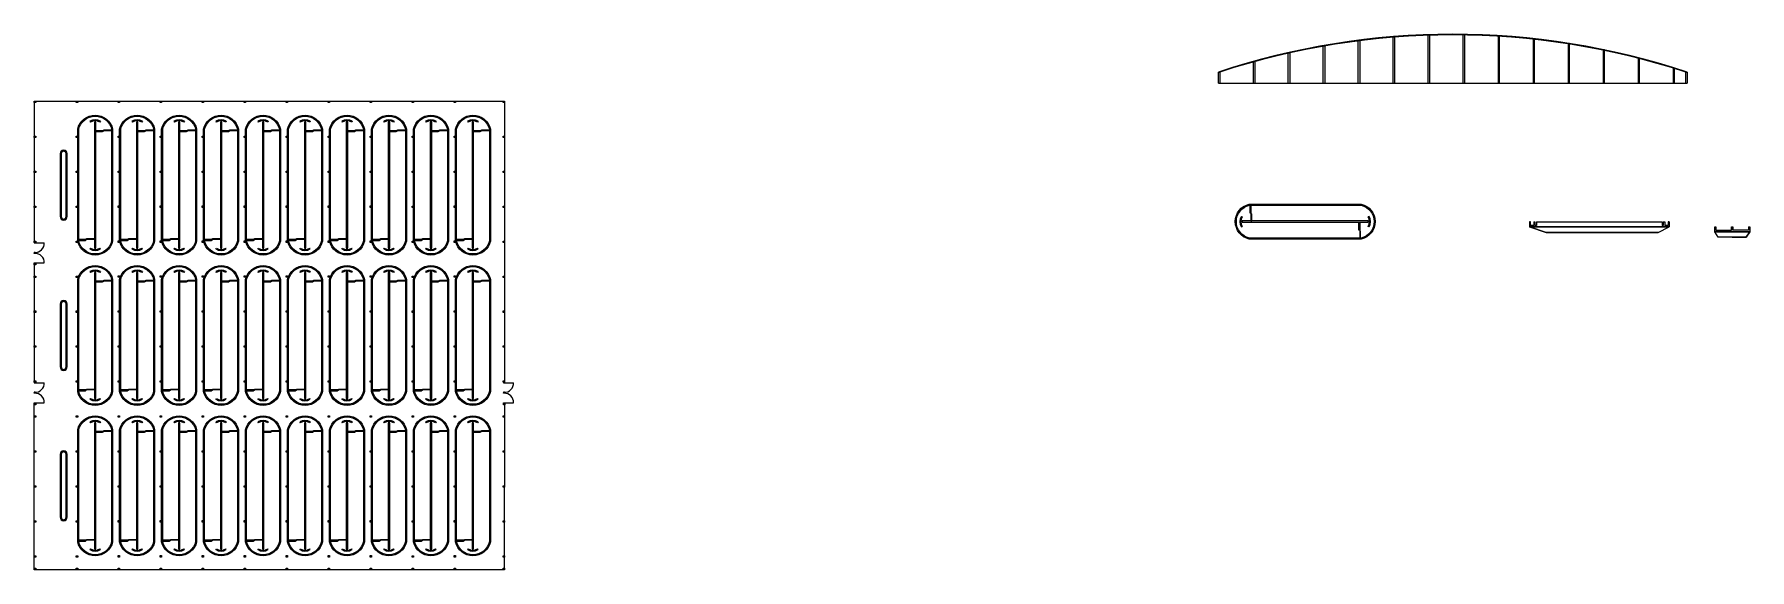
# Model space of a CAD drawing. Header units: metres. Extents: x 2572 to 5235, y 1556 to 2684.
# Drawn here: x 4989.3 to 5234.5, y 2550.6 to 2627.2 of the extents above; entities that cross this region are included whole.
import ezdxf

# ---------------------------------------------------------------- set-up
doc = ezdxf.new("R2010")
doc.units = ezdxf.units.M
doc.layers.add('VIGAS DE LOSA1', color=190, linetype='Continuous', lineweight=9)

msp = doc.modelspace()

# ---------------------------------------------------------------- linework, layer by layer
for points in [[(5158.577, 2620.15), (5225.577, 2620.15)], [(4989.525, 2617.597), (4989.525, 2617.397), (4989.325, 2617.397), (4989.325, 2617.597), (4989.525, 2617.597)], [(4995.525, 2617.597), (4995.525, 2617.397), (4995.325, 2617.397), (4995.325, 2617.597), (4995.525, 2617.597)], [(5001.525, 2617.61), (5001.525, 2617.41), (5001.325, 2617.41), (5001.325, 2617.61), (5001.525, 2617.61)], [(5007.525, 2617.61), (5007.525, 2617.41), (5007.325, 2617.41), (5007.325, 2617.61), (5007.525, 2617.61)], [(5013.525, 2617.61), (5013.525, 2617.41), (5013.325, 2617.41), (5013.325, 2617.61), (5013.525, 2617.61)], [(5019.525, 2617.61), (5019.525, 2617.41), (5019.325, 2617.41), (5019.325, 2617.61), (5019.525, 2617.61)], [(5025.525, 2617.61), (5025.525, 2617.41), (5025.325, 2617.41), (5025.325, 2617.61), (5025.525, 2617.61)], [(5031.525, 2617.61), (5031.525, 2617.41), (5031.325, 2617.41), (5031.325, 2617.61), (5031.525, 2617.61)], [(5037.525, 2617.61), (5037.525, 2617.41), (5037.325, 2617.41), (5037.325, 2617.61), (5037.525, 2617.61)], [(5043.525, 2617.597), (5043.525, 2617.397), (5043.325, 2617.397), (5043.325, 2617.597), (5043.525, 2617.597)], [(5049.525, 2617.61), (5049.525, 2617.41), (5049.325, 2617.41), (5049.325, 2617.61), (5049.525, 2617.61)], [(5056.525, 2617.597), (5056.525, 2617.397), (5056.325, 2617.397), (5056.325, 2617.597), (5056.525, 2617.597)], [(4997.263, 2614.723), (4997.344, 2614.596)], [(4997.925, 2605.597), (4997.925, 2596.597), (4998.125, 2596.597), (4998.125, 2614.597), (4997.925, 2614.597), (4997.925, 2605.597)], [(4998.771, 2614.73), (4998.692, 2614.603)], [(5003.263, 2614.723), (5003.344, 2614.596)], [(5003.925, 2605.597), (5003.925, 2596.597), (5004.125, 2596.597), (5004.125, 2614.597), (5003.925, 2614.597), (5003.925, 2605.597)], [(5004.771, 2614.73), (5004.692, 2614.603)], [(5009.263, 2614.723), (5009.344, 2614.596)], [(5009.925, 2605.597), (5009.925, 2596.597), (5010.125, 2596.597), (5010.125, 2614.597), (5009.925, 2614.597), (5009.925, 2605.597)], [(5010.771, 2614.73), (5010.692, 2614.603)], [(5015.263, 2614.723), (5015.344, 2614.596)], [(5015.925, 2605.597), (5015.925, 2596.597), (5016.125, 2596.597), (5016.125, 2614.597), (5015.925, 2614.597), (5015.925, 2605.597)], [(5016.771, 2614.73), (5016.692, 2614.603)], [(5021.263, 2614.723), (5021.344, 2614.596)], [(5021.925, 2605.597), (5021.925, 2596.597), (5022.125, 2596.597), (5022.125, 2614.597), (5021.925, 2614.597), (5021.925, 2605.597)], [(5022.771, 2614.73), (5022.692, 2614.603)], [(5027.263, 2614.723), (5027.344, 2614.596)], [(5027.925, 2605.597), (5027.925, 2596.597), (5028.125, 2596.597), (5028.125, 2614.597), (5027.925, 2614.597), (5027.925, 2605.597)], [(5028.771, 2614.73), (5028.692, 2614.603)], [(5033.263, 2614.723), (5033.344, 2614.596)], [(5033.925, 2605.597), (5033.925, 2596.597), (5034.125, 2596.597), (5034.125, 2614.597), (5033.925, 2614.597), (5033.925, 2605.597)], [(5034.771, 2614.73), (5034.692, 2614.603)], [(5039.263, 2614.723), (5039.344, 2614.596)], [(5039.925, 2605.597), (5039.925, 2596.597), (5040.125, 2596.597), (5040.125, 2614.597), (5039.925, 2614.597), (5039.925, 2605.597)], [(5040.771, 2614.73), (5040.692, 2614.603)], [(5045.263, 2614.723), (5045.344, 2614.596)], [(5045.925, 2605.597), (5045.925, 2596.597), (5046.125, 2596.597), (5046.125, 2614.597), (5045.925, 2614.597), (5045.925, 2605.597)], [(5046.771, 2614.73), (5046.692, 2614.603)], [(5051.263, 2614.723), (5051.344, 2614.596)], [(5051.925, 2605.597), (5051.925, 2596.597), (5052.125, 2596.597), (5052.125, 2614.597), (5051.925, 2614.597), (5051.925, 2605.597)], [(5052.771, 2614.73), (5052.692, 2614.603)], [(4989.525, 2612.597), (4989.525, 2612.397), (4989.325, 2612.397), (4989.325, 2612.597), (4989.525, 2612.597)], [(4995.525, 2612.597), (4995.525, 2612.397), (4995.325, 2612.397), (4995.325, 2612.597), (4995.525, 2612.597)], [(5000.375, 2613.373), (4998.125, 2613.373), (4998.16, 2613.252), (4999.072, 2613.252), (4999.25, 2613.373), (4999.25, 2613.494), (5000.244, 2613.494), (5000.375, 2613.373)], [(5001.525, 2612.61), (5001.525, 2612.41), (5001.325, 2612.41), (5001.325, 2612.61), (5001.525, 2612.61)], [(5006.375, 2613.373), (5004.125, 2613.373), (5004.16, 2613.252), (5005.072, 2613.252), (5005.25, 2613.373), (5005.25, 2613.494), (5006.244, 2613.494), (5006.375, 2613.373)], [(5007.525, 2612.61), (5007.525, 2612.41), (5007.325, 2612.41), (5007.325, 2612.61), (5007.525, 2612.61)], [(5012.375, 2613.373), (5010.125, 2613.373), (5010.16, 2613.252), (5011.072, 2613.252), (5011.25, 2613.373), (5011.25, 2613.494), (5012.244, 2613.494), (5012.375, 2613.373)], [(5013.525, 2612.61), (5013.525, 2612.41), (5013.325, 2612.41), (5013.325, 2612.61), (5013.525, 2612.61)], [(5018.375, 2613.373), (5016.125, 2613.373), (5016.16, 2613.252), (5017.072, 2613.252), (5017.25, 2613.373), (5017.25, 2613.494), (5018.244, 2613.494), (5018.375, 2613.373)], [(5019.525, 2612.61), (5019.525, 2612.41), (5019.325, 2612.41), (5019.325, 2612.61), (5019.525, 2612.61)], [(5024.375, 2613.373), (5022.125, 2613.373), (5022.16, 2613.252), (5023.072, 2613.252), (5023.25, 2613.373), (5023.25, 2613.494), (5024.244, 2613.494), (5024.375, 2613.373)], [(5025.525, 2612.61), (5025.525, 2612.41), (5025.325, 2612.41), (5025.325, 2612.61), (5025.525, 2612.61)], [(5030.375, 2613.373), (5028.125, 2613.373), (5028.16, 2613.252), (5029.072, 2613.252), (5029.25, 2613.373), (5029.25, 2613.494), (5030.244, 2613.494), (5030.375, 2613.373)], [(5031.525, 2612.61), (5031.525, 2612.41), (5031.325, 2612.41), (5031.325, 2612.61), (5031.525, 2612.61)], [(5036.375, 2613.373), (5034.125, 2613.373), (5034.16, 2613.252), (5035.072, 2613.252), (5035.25, 2613.373), (5035.25, 2613.494), (5036.244, 2613.494), (5036.375, 2613.373)], [(5037.525, 2612.61), (5037.525, 2612.41), (5037.325, 2612.41), (5037.325, 2612.61), (5037.525, 2612.61)], [(5042.375, 2613.373), (5040.125, 2613.373), (5040.16, 2613.252), (5041.072, 2613.252), (5041.25, 2613.373), (5041.25, 2613.494), (5042.244, 2613.494), (5042.375, 2613.373)], [(5043.525, 2612.597), (5043.525, 2612.397), (5043.325, 2612.397), (5043.325, 2612.597), (5043.525, 2612.597)], [(5048.375, 2613.373), (5046.125, 2613.373), (5046.16, 2613.252), (5047.072, 2613.252), (5047.25, 2613.373), (5047.25, 2613.494), (5048.244, 2613.494), (5048.375, 2613.373)], [(5049.525, 2612.61), (5049.525, 2612.41), (5049.325, 2612.41), (5049.325, 2612.61), (5049.525, 2612.61)], [(5054.375, 2613.373), (5052.125, 2613.373), (5052.16, 2613.252), (5053.072, 2613.252), (5053.25, 2613.373), (5053.25, 2613.494), (5054.244, 2613.494), (5054.375, 2613.373)], [(5056.525, 2612.597), (5056.525, 2612.397), (5056.325, 2612.397), (5056.325, 2612.597), (5056.525, 2612.597)], [(4989.525, 2607.597), (4989.525, 2607.397), (4989.325, 2607.397), (4989.325, 2607.597), (4989.525, 2607.597)], [(4995.525, 2607.597), (4995.525, 2607.397), (4995.325, 2607.397), (4995.325, 2607.597), (4995.525, 2607.597)], [(5001.525, 2607.61), (5001.525, 2607.41), (5001.325, 2607.41), (5001.325, 2607.61), (5001.525, 2607.61)], [(5007.525, 2607.61), (5007.525, 2607.41), (5007.325, 2607.41), (5007.325, 2607.61), (5007.525, 2607.61)], [(5013.525, 2607.61), (5013.525, 2607.41), (5013.325, 2607.41), (5013.325, 2607.61), (5013.525, 2607.61)], [(5019.525, 2607.61), (5019.525, 2607.41), (5019.325, 2607.41), (5019.325, 2607.61), (5019.525, 2607.61)], [(5025.525, 2607.61), (5025.525, 2607.41), (5025.325, 2607.41), (5025.325, 2607.61), (5025.525, 2607.61)], [(5031.525, 2607.61), (5031.525, 2607.41), (5031.325, 2607.41), (5031.325, 2607.61), (5031.525, 2607.61)], [(5037.525, 2607.61), (5037.525, 2607.41), (5037.325, 2607.41), (5037.325, 2607.61), (5037.525, 2607.61)], [(5043.525, 2607.597), (5043.525, 2607.397), (5043.325, 2607.397), (5043.325, 2607.597), (5043.525, 2607.597)], [(5049.525, 2607.61), (5049.525, 2607.41), (5049.325, 2607.41), (5049.325, 2607.61), (5049.525, 2607.61)], [(5056.525, 2607.597), (5056.525, 2607.397), (5056.325, 2607.397), (5056.325, 2607.597), (5056.525, 2607.597)], [(4989.525, 2602.597), (4989.525, 2602.397), (4989.325, 2602.397), (4989.325, 2602.597), (4989.525, 2602.597)], [(4995.525, 2602.597), (4995.525, 2602.397), (4995.325, 2602.397), (4995.325, 2602.597), (4995.525, 2602.597)], [(5001.525, 2602.61), (5001.525, 2602.41), (5001.325, 2602.41), (5001.325, 2602.61), (5001.525, 2602.61)], [(5007.525, 2602.61), (5007.525, 2602.41), (5007.325, 2602.41), (5007.325, 2602.61), (5007.525, 2602.61)], [(5013.525, 2602.61), (5013.525, 2602.41), (5013.325, 2602.41), (5013.325, 2602.61), (5013.525, 2602.61)], [(5019.525, 2602.61), (5019.525, 2602.41), (5019.325, 2602.41), (5019.325, 2602.61), (5019.525, 2602.61)], [(5025.525, 2602.61), (5025.525, 2602.41), (5025.325, 2602.41), (5025.325, 2602.61), (5025.525, 2602.61)], [(5031.525, 2602.61), (5031.525, 2602.41), (5031.325, 2602.41), (5031.325, 2602.61), (5031.525, 2602.61)], [(5037.525, 2602.61), (5037.525, 2602.41), (5037.325, 2602.41), (5037.325, 2602.61), (5037.525, 2602.61)], [(5043.525, 2602.597), (5043.525, 2602.397), (5043.325, 2602.397), (5043.325, 2602.597), (5043.525, 2602.597)], [(5049.525, 2602.61), (5049.525, 2602.41), (5049.325, 2602.41), (5049.325, 2602.61), (5049.525, 2602.61)], [(5056.525, 2602.597), (5056.525, 2602.397), (5056.325, 2602.397), (5056.325, 2602.597), (5056.525, 2602.597)], [(5163.223, 2602.724), (5163.223, 2600.474), (5163.344, 2600.509), (5163.344, 2601.422), (5163.223, 2601.599), (5163.102, 2601.599), (5163.102, 2602.594), (5163.223, 2602.724)], [(5161.866, 2601.121), (5161.993, 2601.041)], [(5161.873, 2599.613), (5162, 2599.694)], [(5170.999, 2600.274), (5179.999, 2600.274), (5179.999, 2600.474), (5161.999, 2600.474), (5161.999, 2600.274), (5170.999, 2600.274)], [(5178.779, 2600.274), (5178.779, 2598.024), (5178.9, 2598.059), (5178.9, 2598.972), (5178.779, 2599.149), (5178.658, 2599.149), (5178.658, 2600.144), (5178.779, 2600.274)], [(5180.125, 2599.613), (5179.998, 2599.694)], [(5180.132, 2601.121), (5180.005, 2601.041)], [(5203.033, 2600.337), (5203.033, 2599.637), (5223.033, 2599.637)], [(5203.183, 2600.337), (5203.033, 2600.337)], [(5213.433, 2598.837), (5221.433, 2598.837), (5205.433, 2598.837), (5203.033, 2599.637), (5205.433, 2598.837), (5221.433, 2598.837), (5223.033, 2599.637)], [(5203.033, 2599.637), (5205.433, 2598.837), (5221.433, 2598.837), (5223.033, 2599.637), (5203.033, 2599.637)], [(5203.685, 2599.837), (5203.183, 2599.837), (5203.183, 2600.337)], [(5203.685, 2600.337), (5203.835, 2600.337)], [(5203.685, 2600.337), (5203.685, 2599.837)], [(5203.835, 2600.337), (5203.835, 2599.837)], [(5204.033, 2599.837), (5203.835, 2599.837)], [(5204.033, 2600.337), (5222.033, 2600.337)], [(5204.033, 2600.337), (5204.033, 2599.837)], [(5222.033, 2600.337), (5222.033, 2599.837)], [(5222.158, 2599.837), (5222.033, 2599.837)], [(5222.158, 2600.337), (5222.158, 2599.837)], [(5222.158, 2600.337), (5222.38, 2600.337)], [(5222.38, 2600.337), (5222.38, 2599.837)], [(5222.883, 2600.337), (5222.883, 2599.837), (5222.38, 2599.837)], [(5223.033, 2600.337), (5222.883, 2600.337)], [(5223.033, 2600.337), (5223.033, 2599.637)], [(5234.377, 2599.629), (5234.527, 2599.629), (5234.527, 2598.929), (5229.677, 2598.929), (5229.527, 2598.929), (5229.527, 2599.612), (5229.677, 2599.612)], [(5229.677, 2599.612), (5229.677, 2599.129), (5231.927, 2599.129), (5231.927, 2599.629), (5232.127, 2599.629), (5232.127, 2599.129)], [(5234.377, 2599.629), (5234.377, 2599.129), (5232.127, 2599.129), (5232.127, 2599.629)], [(4989.525, 2597.597), (4989.525, 2597.397), (4989.325, 2597.397), (4989.325, 2597.597), (4989.525, 2597.597)], [(4989.449, 2597.397), (4989.325, 2597.397), (4989.325, 2597.335), (4989.449, 2597.335), (4989.449, 2597.397)], [(4989.387, 2597.335), (4990.754, 2597.335)], [(4995.525, 2597.597), (4995.525, 2597.397), (4995.325, 2597.397), (4995.325, 2597.597), (4995.525, 2597.597)], [(4997.925, 2597.817), (4995.675, 2597.817), (4995.71, 2597.696), (4996.622, 2597.696), (4996.8, 2597.817), (4996.8, 2597.938), (4997.794, 2597.938), (4997.925, 2597.817)], [(5001.525, 2597.61), (5001.525, 2597.41), (5001.325, 2597.41), (5001.325, 2597.61), (5001.525, 2597.61)], [(5003.925, 2597.817), (5001.675, 2597.817), (5001.71, 2597.696), (5002.622, 2597.696), (5002.8, 2597.817), (5002.8, 2597.938), (5003.794, 2597.938), (5003.925, 2597.817)], [(5007.525, 2597.61), (5007.525, 2597.41), (5007.325, 2597.41), (5007.325, 2597.61), (5007.525, 2597.61)], [(5009.925, 2597.817), (5007.675, 2597.817), (5007.71, 2597.696), (5008.622, 2597.696), (5008.8, 2597.817), (5008.8, 2597.938), (5009.794, 2597.938), (5009.925, 2597.817)], [(5013.525, 2597.61), (5013.525, 2597.41), (5013.325, 2597.41), (5013.325, 2597.61), (5013.525, 2597.61)], [(5015.925, 2597.817), (5013.675, 2597.817), (5013.71, 2597.696), (5014.622, 2597.696), (5014.8, 2597.817), (5014.8, 2597.938), (5015.794, 2597.938), (5015.925, 2597.817)], [(5019.525, 2597.61), (5019.525, 2597.41), (5019.325, 2597.41), (5019.325, 2597.61), (5019.525, 2597.61)], [(5021.925, 2597.817), (5019.675, 2597.817), (5019.71, 2597.696), (5020.622, 2597.696), (5020.8, 2597.817), (5020.8, 2597.938), (5021.794, 2597.938), (5021.925, 2597.817)], [(5025.525, 2597.61), (5025.525, 2597.41), (5025.325, 2597.41), (5025.325, 2597.61), (5025.525, 2597.61)], [(5027.925, 2597.817), (5025.675, 2597.817), (5025.71, 2597.696), (5026.622, 2597.696), (5026.8, 2597.817), (5026.8, 2597.938), (5027.794, 2597.938), (5027.925, 2597.817)], [(5031.525, 2597.61), (5031.525, 2597.41), (5031.325, 2597.41), (5031.325, 2597.61), (5031.525, 2597.61)], [(5033.925, 2597.817), (5031.675, 2597.817), (5031.71, 2597.696), (5032.622, 2597.696), (5032.8, 2597.817), (5032.8, 2597.938), (5033.794, 2597.938), (5033.925, 2597.817)], [(5037.525, 2597.61), (5037.525, 2597.41), (5037.325, 2597.41), (5037.325, 2597.61), (5037.525, 2597.61)], [(5039.925, 2597.817), (5037.675, 2597.817), (5037.71, 2597.696), (5038.622, 2597.696), (5038.8, 2597.817), (5038.8, 2597.938), (5039.794, 2597.938), (5039.925, 2597.817)], [(5043.525, 2597.597), (5043.525, 2597.397), (5043.325, 2597.397), (5043.325, 2597.597), (5043.525, 2597.597)], [(5045.925, 2597.817), (5043.675, 2597.817), (5043.71, 2597.696), (5044.622, 2597.696), (5044.8, 2597.817), (5044.8, 2597.938), (5045.794, 2597.938), (5045.925, 2597.817)], [(5049.525, 2597.61), (5049.525, 2597.41), (5049.325, 2597.41), (5049.325, 2597.61), (5049.525, 2597.61)], [(5051.925, 2597.817), (5049.675, 2597.817), (5049.71, 2597.696), (5050.622, 2597.696), (5050.8, 2597.817), (5050.8, 2597.938), (5051.794, 2597.938), (5051.925, 2597.817)], [(5056.525, 2597.597), (5056.525, 2597.397), (5056.325, 2597.397), (5056.325, 2597.597), (5056.525, 2597.597)], [(5213.033, 2598.837), (5213.833, 2598.837)], [(5232.027, 2598.129), (5234.027, 2598.129), (5234.527, 2598.929), (5234.027, 2598.129), (5232.027, 2598.129), (5230.027, 2598.129), (5229.527, 2598.929)], [(5229.527, 2598.929), (5234.527, 2598.929), (5234.027, 2598.129), (5230.027, 2598.129), (5229.527, 2598.929)], [(4989.449, 2595.968), (4989.325, 2595.968), (4989.325, 2595.897), (4989.449, 2595.897), (4989.449, 2595.968)], [(4989.449, 2595.826), (4989.325, 2595.826), (4989.325, 2595.897), (4989.449, 2595.897), (4989.449, 2595.826)], [(4989.449, 2594.397), (4989.325, 2594.397), (4989.325, 2594.459), (4989.449, 2594.459), (4989.449, 2594.397)], [(4989.525, 2594.397), (4989.525, 2594.197), (4989.325, 2594.197), (4989.325, 2594.397), (4989.525, 2594.397)], [(4989.387, 2594.459), (4990.754, 2594.459)], [(4997.263, 2596.471), (4997.344, 2596.597)], [(4998.771, 2596.464), (4998.692, 2596.591)], [(5003.263, 2596.471), (5003.344, 2596.597)], [(5004.771, 2596.464), (5004.692, 2596.591)], [(5009.263, 2596.471), (5009.344, 2596.597)], [(5010.771, 2596.464), (5010.692, 2596.591)], [(5015.263, 2596.471), (5015.344, 2596.597)], [(5016.771, 2596.464), (5016.692, 2596.591)], [(5021.263, 2596.471), (5021.344, 2596.597)], [(5022.771, 2596.464), (5022.692, 2596.591)], [(5027.263, 2596.471), (5027.344, 2596.597)], [(5028.771, 2596.464), (5028.692, 2596.591)], [(5033.263, 2596.471), (5033.344, 2596.597)], [(5034.771, 2596.464), (5034.692, 2596.591)], [(5039.263, 2596.471), (5039.344, 2596.597)], [(5040.771, 2596.464), (5040.692, 2596.591)], [(5045.263, 2596.471), (5045.344, 2596.597)], [(5046.771, 2596.464), (5046.692, 2596.591)], [(5051.263, 2596.471), (5051.344, 2596.597)], [(5052.771, 2596.464), (5052.692, 2596.591)], [(4989.525, 2592.597), (4989.525, 2592.397), (4989.325, 2592.397), (4989.325, 2592.597), (4989.525, 2592.597)], [(4995.525, 2592.597), (4995.525, 2592.397), (4995.325, 2592.397), (4995.325, 2592.597), (4995.525, 2592.597)], [(4997.263, 2593.223), (4997.344, 2593.096)], [(4997.925, 2584.097), (4997.925, 2575.097), (4998.125, 2575.097), (4998.125, 2593.097), (4997.925, 2593.097), (4997.925, 2584.097)], [(5000.375, 2591.873), (4998.125, 2591.873), (4998.16, 2591.752), (4999.072, 2591.752), (4999.25, 2591.873), (4999.25, 2591.994), (5000.244, 2591.994), (5000.375, 2591.873)], [(4998.771, 2593.23), (4998.692, 2593.103)], [(5001.525, 2592.61), (5001.525, 2592.41), (5001.325, 2592.41), (5001.325, 2592.61), (5001.525, 2592.61)], [(5003.263, 2593.223), (5003.344, 2593.096)], [(5003.925, 2584.097), (5003.925, 2575.097), (5004.125, 2575.097), (5004.125, 2593.097), (5003.925, 2593.097), (5003.925, 2584.097)], [(5006.375, 2591.873), (5004.125, 2591.873), (5004.16, 2591.752), (5005.072, 2591.752), (5005.25, 2591.873), (5005.25, 2591.994), (5006.244, 2591.994), (5006.375, 2591.873)], [(5004.771, 2593.23), (5004.692, 2593.103)], [(5007.525, 2592.61), (5007.525, 2592.41), (5007.325, 2592.41), (5007.325, 2592.61), (5007.525, 2592.61)], [(5009.263, 2593.223), (5009.344, 2593.096)], [(5009.925, 2584.097), (5009.925, 2575.097), (5010.125, 2575.097), (5010.125, 2593.097), (5009.925, 2593.097), (5009.925, 2584.097)], [(5012.375, 2591.873), (5010.125, 2591.873), (5010.16, 2591.752), (5011.072, 2591.752), (5011.25, 2591.873), (5011.25, 2591.994), (5012.244, 2591.994), (5012.375, 2591.873)], [(5010.771, 2593.23), (5010.692, 2593.103)], [(5013.525, 2592.61), (5013.525, 2592.41), (5013.325, 2592.41), (5013.325, 2592.61), (5013.525, 2592.61)], [(5015.263, 2593.223), (5015.344, 2593.096)], [(5015.925, 2584.097), (5015.925, 2575.097), (5016.125, 2575.097), (5016.125, 2593.097), (5015.925, 2593.097), (5015.925, 2584.097)], [(5018.375, 2591.873), (5016.125, 2591.873), (5016.16, 2591.752), (5017.072, 2591.752), (5017.25, 2591.873), (5017.25, 2591.994), (5018.244, 2591.994), (5018.375, 2591.873)], [(5016.771, 2593.23), (5016.692, 2593.103)], [(5019.525, 2592.61), (5019.525, 2592.41), (5019.325, 2592.41), (5019.325, 2592.61), (5019.525, 2592.61)], [(5021.263, 2593.223), (5021.344, 2593.096)], [(5021.925, 2584.097), (5021.925, 2575.097), (5022.125, 2575.097), (5022.125, 2593.097), (5021.925, 2593.097), (5021.925, 2584.097)], [(5024.375, 2591.873), (5022.125, 2591.873), (5022.16, 2591.752), (5023.072, 2591.752), (5023.25, 2591.873), (5023.25, 2591.994), (5024.244, 2591.994), (5024.375, 2591.873)], [(5022.771, 2593.23), (5022.692, 2593.103)], [(5025.525, 2592.61), (5025.525, 2592.41), (5025.325, 2592.41), (5025.325, 2592.61), (5025.525, 2592.61)], [(5027.263, 2593.223), (5027.344, 2593.096)], [(5027.925, 2584.097), (5027.925, 2575.097), (5028.125, 2575.097), (5028.125, 2593.097), (5027.925, 2593.097), (5027.925, 2584.097)], [(5030.375, 2591.873), (5028.125, 2591.873), (5028.16, 2591.752), (5029.072, 2591.752), (5029.25, 2591.873), (5029.25, 2591.994), (5030.244, 2591.994), (5030.375, 2591.873)], [(5028.771, 2593.23), (5028.692, 2593.103)], [(5031.525, 2592.61), (5031.525, 2592.41), (5031.325, 2592.41), (5031.325, 2592.61), (5031.525, 2592.61)], [(5033.263, 2593.223), (5033.344, 2593.096)], [(5033.925, 2584.097), (5033.925, 2575.097), (5034.125, 2575.097), (5034.125, 2593.097), (5033.925, 2593.097), (5033.925, 2584.097)], [(5036.375, 2591.873), (5034.125, 2591.873), (5034.16, 2591.752), (5035.072, 2591.752), (5035.25, 2591.873), (5035.25, 2591.994), (5036.244, 2591.994), (5036.375, 2591.873)], [(5034.771, 2593.23), (5034.692, 2593.103)], [(5037.525, 2592.61), (5037.525, 2592.41), (5037.325, 2592.41), (5037.325, 2592.61), (5037.525, 2592.61)], [(5039.263, 2593.223), (5039.344, 2593.096)], [(5039.925, 2584.097), (5039.925, 2575.097), (5040.125, 2575.097), (5040.125, 2593.097), (5039.925, 2593.097), (5039.925, 2584.097)], [(5042.375, 2591.873), (5040.125, 2591.873), (5040.16, 2591.752), (5041.072, 2591.752), (5041.25, 2591.873), (5041.25, 2591.994), (5042.244, 2591.994), (5042.375, 2591.873)], [(5040.771, 2593.23), (5040.692, 2593.103)], [(5043.525, 2592.597), (5043.525, 2592.397), (5043.325, 2592.397), (5043.325, 2592.597), (5043.525, 2592.597)], [(5045.263, 2593.223), (5045.344, 2593.096)], [(5045.925, 2584.097), (5045.925, 2575.097), (5046.125, 2575.097), (5046.125, 2593.097), (5045.925, 2593.097), (5045.925, 2584.097)], [(5048.375, 2591.873), (5046.125, 2591.873), (5046.16, 2591.752), (5047.072, 2591.752), (5047.25, 2591.873), (5047.25, 2591.994), (5048.244, 2591.994), (5048.375, 2591.873)], [(5046.771, 2593.23), (5046.692, 2593.103)], [(5049.525, 2592.61), (5049.525, 2592.41), (5049.325, 2592.41), (5049.325, 2592.61), (5049.525, 2592.61)], [(5051.263, 2593.223), (5051.344, 2593.096)], [(5051.925, 2584.097), (5051.925, 2575.097), (5052.125, 2575.097), (5052.125, 2593.097), (5051.925, 2593.097), (5051.925, 2584.097)], [(5054.375, 2591.873), (5052.125, 2591.873), (5052.16, 2591.752), (5053.072, 2591.752), (5053.25, 2591.873), (5053.25, 2591.994), (5054.244, 2591.994), (5054.375, 2591.873)], [(5052.771, 2593.23), (5052.692, 2593.103)], [(5056.525, 2592.597), (5056.525, 2592.397), (5056.325, 2592.397), (5056.325, 2592.597), (5056.525, 2592.597)], [(4989.525, 2587.597), (4989.525, 2587.397), (4989.325, 2587.397), (4989.325, 2587.597), (4989.525, 2587.597)], [(4995.525, 2587.597), (4995.525, 2587.397), (4995.325, 2587.397), (4995.325, 2587.597), (4995.525, 2587.597)], [(5001.525, 2587.61), (5001.525, 2587.41), (5001.325, 2587.41), (5001.325, 2587.61), (5001.525, 2587.61)], [(5007.525, 2587.61), (5007.525, 2587.41), (5007.325, 2587.41), (5007.325, 2587.61), (5007.525, 2587.61)], [(5013.525, 2587.61), (5013.525, 2587.41), (5013.325, 2587.41), (5013.325, 2587.61), (5013.525, 2587.61)], [(5019.525, 2587.61), (5019.525, 2587.41), (5019.325, 2587.41), (5019.325, 2587.61), (5019.525, 2587.61)], [(5025.525, 2587.61), (5025.525, 2587.41), (5025.325, 2587.41), (5025.325, 2587.61), (5025.525, 2587.61)], [(5031.525, 2587.61), (5031.525, 2587.41), (5031.325, 2587.41), (5031.325, 2587.61), (5031.525, 2587.61)], [(5037.525, 2587.61), (5037.525, 2587.41), (5037.325, 2587.41), (5037.325, 2587.61), (5037.525, 2587.61)], [(5043.525, 2587.597), (5043.525, 2587.397), (5043.325, 2587.397), (5043.325, 2587.597), (5043.525, 2587.597)], [(5049.525, 2587.61), (5049.525, 2587.41), (5049.325, 2587.41), (5049.325, 2587.61), (5049.525, 2587.61)], [(5056.525, 2587.597), (5056.525, 2587.397), (5056.325, 2587.397), (5056.325, 2587.597), (5056.525, 2587.597)], [(4989.525, 2582.597), (4989.525, 2582.397), (4989.325, 2582.397), (4989.325, 2582.597), (4989.525, 2582.597)], [(4995.525, 2582.597), (4995.525, 2582.397), (4995.325, 2582.397), (4995.325, 2582.597), (4995.525, 2582.597)], [(5001.525, 2582.61), (5001.525, 2582.41), (5001.325, 2582.41), (5001.325, 2582.61), (5001.525, 2582.61)], [(5007.525, 2582.61), (5007.525, 2582.41), (5007.325, 2582.41), (5007.325, 2582.61), (5007.525, 2582.61)], [(5013.525, 2582.61), (5013.525, 2582.41), (5013.325, 2582.41), (5013.325, 2582.61), (5013.525, 2582.61)], [(5019.525, 2582.61), (5019.525, 2582.41), (5019.325, 2582.41), (5019.325, 2582.61), (5019.525, 2582.61)], [(5025.525, 2582.61), (5025.525, 2582.41), (5025.325, 2582.41), (5025.325, 2582.61), (5025.525, 2582.61)], [(5031.525, 2582.61), (5031.525, 2582.41), (5031.325, 2582.41), (5031.325, 2582.61), (5031.525, 2582.61)], [(5037.525, 2582.61), (5037.525, 2582.41), (5037.325, 2582.41), (5037.325, 2582.61), (5037.525, 2582.61)], [(5043.525, 2582.597), (5043.525, 2582.397), (5043.325, 2582.397), (5043.325, 2582.597), (5043.525, 2582.597)], [(5049.525, 2582.61), (5049.525, 2582.41), (5049.325, 2582.41), (5049.325, 2582.61), (5049.525, 2582.61)], [(5056.525, 2582.597), (5056.525, 2582.397), (5056.325, 2582.397), (5056.325, 2582.597), (5056.525, 2582.597)], [(4989.525, 2577.597), (4989.525, 2577.397), (4989.325, 2577.397), (4989.325, 2577.597), (4989.525, 2577.597)], [(4989.449, 2577.397), (4989.325, 2577.397), (4989.325, 2577.335), (4989.449, 2577.335), (4989.449, 2577.397)], [(4989.387, 2577.335), (4990.754, 2577.335)], [(4995.525, 2577.597), (4995.525, 2577.397), (4995.325, 2577.397), (4995.325, 2577.597), (4995.525, 2577.597)], [(5001.525, 2577.61), (5001.525, 2577.41), (5001.325, 2577.41), (5001.325, 2577.61), (5001.525, 2577.61)], [(5007.525, 2577.61), (5007.525, 2577.41), (5007.325, 2577.41), (5007.325, 2577.61), (5007.525, 2577.61)], [(5013.525, 2577.61), (5013.525, 2577.41), (5013.325, 2577.41), (5013.325, 2577.61), (5013.525, 2577.61)], [(5019.525, 2577.61), (5019.525, 2577.41), (5019.325, 2577.41), (5019.325, 2577.61), (5019.525, 2577.61)], [(5025.525, 2577.61), (5025.525, 2577.41), (5025.325, 2577.41), (5025.325, 2577.61), (5025.525, 2577.61)], [(5031.525, 2577.61), (5031.525, 2577.41), (5031.325, 2577.41), (5031.325, 2577.61), (5031.525, 2577.61)], [(5037.525, 2577.61), (5037.525, 2577.41), (5037.325, 2577.41), (5037.325, 2577.61), (5037.525, 2577.61)], [(5043.525, 2577.597), (5043.525, 2577.397), (5043.325, 2577.397), (5043.325, 2577.597), (5043.525, 2577.597)], [(5049.525, 2577.61), (5049.525, 2577.41), (5049.325, 2577.41), (5049.325, 2577.61), (5049.525, 2577.61)], [(5056.525, 2577.597), (5056.525, 2577.397), (5056.325, 2577.397), (5056.325, 2577.597), (5056.525, 2577.597)], [(5056.525, 2577.397), (5056.401, 2577.397), (5056.401, 2577.335), (5056.525, 2577.335), (5056.525, 2577.397)], [(5056.463, 2577.335), (5057.83, 2577.335)], [(4989.449, 2575.968), (4989.325, 2575.968), (4989.325, 2575.897), (4989.449, 2575.897), (4989.449, 2575.968)], [(4989.449, 2575.826), (4989.325, 2575.826), (4989.325, 2575.897), (4989.449, 2575.897), (4989.449, 2575.826)], [(4997.925, 2576.317), (4995.675, 2576.317), (4995.71, 2576.196), (4996.622, 2576.196), (4996.8, 2576.317), (4996.8, 2576.438), (4997.794, 2576.438), (4997.925, 2576.317)], [(4997.263, 2574.971), (4997.344, 2575.097)], [(4998.771, 2574.964), (4998.692, 2575.091)], [(5003.925, 2576.317), (5001.675, 2576.317), (5001.71, 2576.196), (5002.622, 2576.196), (5002.8, 2576.317), (5002.8, 2576.438), (5003.794, 2576.438), (5003.925, 2576.317)], [(5003.263, 2574.971), (5003.344, 2575.097)], [(5004.771, 2574.964), (5004.692, 2575.091)], [(5009.925, 2576.317), (5007.675, 2576.317), (5007.71, 2576.196), (5008.622, 2576.196), (5008.8, 2576.317), (5008.8, 2576.438), (5009.794, 2576.438), (5009.925, 2576.317)], [(5009.263, 2574.971), (5009.344, 2575.097)], [(5010.771, 2574.964), (5010.692, 2575.091)], [(5015.925, 2576.317), (5013.675, 2576.317), (5013.71, 2576.196), (5014.622, 2576.196), (5014.8, 2576.317), (5014.8, 2576.438), (5015.794, 2576.438), (5015.925, 2576.317)], [(5015.263, 2574.971), (5015.344, 2575.097)], [(5016.771, 2574.964), (5016.692, 2575.091)], [(5021.925, 2576.317), (5019.675, 2576.317), (5019.71, 2576.196), (5020.622, 2576.196), (5020.8, 2576.317), (5020.8, 2576.438), (5021.794, 2576.438), (5021.925, 2576.317)], [(5021.263, 2574.971), (5021.344, 2575.097)], [(5022.771, 2574.964), (5022.692, 2575.091)], [(5027.925, 2576.317), (5025.675, 2576.317), (5025.71, 2576.196), (5026.622, 2576.196), (5026.8, 2576.317), (5026.8, 2576.438), (5027.794, 2576.438), (5027.925, 2576.317)], [(5027.263, 2574.971), (5027.344, 2575.097)], [(5028.771, 2574.964), (5028.692, 2575.091)], [(5033.925, 2576.317), (5031.675, 2576.317), (5031.71, 2576.196), (5032.622, 2576.196), (5032.8, 2576.317), (5032.8, 2576.438), (5033.794, 2576.438), (5033.925, 2576.317)], [(5033.263, 2574.971), (5033.344, 2575.097)], [(5034.771, 2574.964), (5034.692, 2575.091)], [(5039.925, 2576.317), (5037.675, 2576.317), (5037.71, 2576.196), (5038.622, 2576.196), (5038.8, 2576.317), (5038.8, 2576.438), (5039.794, 2576.438), (5039.925, 2576.317)], [(5039.263, 2574.971), (5039.344, 2575.097)], [(5040.771, 2574.964), (5040.692, 2575.091)], [(5045.925, 2576.317), (5043.675, 2576.317), (5043.71, 2576.196), (5044.622, 2576.196), (5044.8, 2576.317), (5044.8, 2576.438), (5045.794, 2576.438), (5045.925, 2576.317)], [(5045.263, 2574.971), (5045.344, 2575.097)], [(5046.771, 2574.964), (5046.692, 2575.091)], [(5051.925, 2576.317), (5049.675, 2576.317), (5049.71, 2576.196), (5050.622, 2576.196), (5050.8, 2576.317), (5050.8, 2576.438), (5051.794, 2576.438), (5051.925, 2576.317)], [(5051.263, 2574.971), (5051.344, 2575.097)], [(5052.771, 2574.964), (5052.692, 2575.091)], [(5056.525, 2575.968), (5056.401, 2575.968), (5056.401, 2575.897), (5056.525, 2575.897), (5056.525, 2575.968)], [(5056.525, 2575.826), (5056.401, 2575.826), (5056.401, 2575.897), (5056.525, 2575.897), (5056.525, 2575.826)], [(4989.449, 2574.397), (4989.325, 2574.397), (4989.325, 2574.459), (4989.449, 2574.459), (4989.449, 2574.397)], [(4989.525, 2574.397), (4989.525, 2574.197), (4989.325, 2574.197), (4989.325, 2574.397), (4989.525, 2574.397)], [(4989.525, 2572.597), (4989.525, 2572.397), (4989.325, 2572.397), (4989.325, 2572.597), (4989.525, 2572.597)], [(4989.387, 2574.459), (4990.754, 2574.459)], [(4995.525, 2572.597), (4995.525, 2572.397), (4995.325, 2572.397), (4995.325, 2572.597), (4995.525, 2572.597)], [(5001.525, 2572.61), (5001.525, 2572.41), (5001.325, 2572.41), (5001.325, 2572.61), (5001.525, 2572.61)], [(5007.525, 2572.61), (5007.525, 2572.41), (5007.325, 2572.41), (5007.325, 2572.61), (5007.525, 2572.61)], [(5013.525, 2572.61), (5013.525, 2572.41), (5013.325, 2572.41), (5013.325, 2572.61), (5013.525, 2572.61)], [(5019.525, 2572.61), (5019.525, 2572.41), (5019.325, 2572.41), (5019.325, 2572.61), (5019.525, 2572.61)], [(5025.525, 2572.61), (5025.525, 2572.41), (5025.325, 2572.41), (5025.325, 2572.61), (5025.525, 2572.61)], [(5031.525, 2572.61), (5031.525, 2572.41), (5031.325, 2572.41), (5031.325, 2572.61), (5031.525, 2572.61)], [(5037.525, 2572.61), (5037.525, 2572.41), (5037.325, 2572.41), (5037.325, 2572.61), (5037.525, 2572.61)], [(5043.525, 2572.597), (5043.525, 2572.397), (5043.325, 2572.397), (5043.325, 2572.597), (5043.525, 2572.597)], [(5049.525, 2572.61), (5049.525, 2572.41), (5049.325, 2572.41), (5049.325, 2572.61), (5049.525, 2572.61)], [(5056.525, 2572.597), (5056.525, 2572.397), (5056.325, 2572.397), (5056.325, 2572.597), (5056.525, 2572.597)], [(5056.525, 2574.397), (5056.401, 2574.397), (5056.401, 2574.459), (5056.525, 2574.459), (5056.525, 2574.397)], [(5056.601, 2574.397), (5056.601, 2574.197), (5056.401, 2574.197), (5056.401, 2574.397), (5056.601, 2574.397)], [(5056.463, 2574.459), (5057.83, 2574.459)], [(4997.263, 2571.723), (4997.344, 2571.596)], [(4997.925, 2562.597), (4997.925, 2553.597), (4998.125, 2553.597), (4998.125, 2571.597), (4997.925, 2571.597), (4997.925, 2562.597)], [(5000.375, 2570.373), (4998.125, 2570.373), (4998.16, 2570.252), (4999.072, 2570.252), (4999.25, 2570.373), (4999.25, 2570.494), (5000.244, 2570.494), (5000.375, 2570.373)], [(4998.771, 2571.73), (4998.692, 2571.603)], [(5003.263, 2571.723), (5003.344, 2571.596)], [(5003.925, 2562.597), (5003.925, 2553.597), (5004.125, 2553.597), (5004.125, 2571.597), (5003.925, 2571.597), (5003.925, 2562.597)], [(5006.375, 2570.373), (5004.125, 2570.373), (5004.16, 2570.252), (5005.072, 2570.252), (5005.25, 2570.373), (5005.25, 2570.494), (5006.244, 2570.494), (5006.375, 2570.373)], [(5004.771, 2571.73), (5004.692, 2571.603)], [(5009.263, 2571.723), (5009.344, 2571.596)], [(5009.925, 2562.597), (5009.925, 2553.597), (5010.125, 2553.597), (5010.125, 2571.597), (5009.925, 2571.597), (5009.925, 2562.597)], [(5012.375, 2570.373), (5010.125, 2570.373), (5010.16, 2570.252), (5011.072, 2570.252), (5011.25, 2570.373), (5011.25, 2570.494), (5012.244, 2570.494), (5012.375, 2570.373)], [(5010.771, 2571.73), (5010.692, 2571.603)], [(5015.263, 2571.723), (5015.344, 2571.596)], [(5015.925, 2562.597), (5015.925, 2553.597), (5016.125, 2553.597), (5016.125, 2571.597), (5015.925, 2571.597), (5015.925, 2562.597)], [(5018.375, 2570.373), (5016.125, 2570.373), (5016.16, 2570.252), (5017.072, 2570.252), (5017.25, 2570.373), (5017.25, 2570.494), (5018.244, 2570.494), (5018.375, 2570.373)], [(5016.771, 2571.73), (5016.692, 2571.603)], [(5021.263, 2571.723), (5021.344, 2571.596)], [(5021.925, 2562.597), (5021.925, 2553.597), (5022.125, 2553.597), (5022.125, 2571.597), (5021.925, 2571.597), (5021.925, 2562.597)], [(5024.375, 2570.373), (5022.125, 2570.373), (5022.16, 2570.252), (5023.072, 2570.252), (5023.25, 2570.373), (5023.25, 2570.494), (5024.244, 2570.494), (5024.375, 2570.373)], [(5022.771, 2571.73), (5022.692, 2571.603)], [(5027.263, 2571.723), (5027.344, 2571.596)], [(5027.925, 2562.597), (5027.925, 2553.597), (5028.125, 2553.597), (5028.125, 2571.597), (5027.925, 2571.597), (5027.925, 2562.597)], [(5030.375, 2570.373), (5028.125, 2570.373), (5028.16, 2570.252), (5029.072, 2570.252), (5029.25, 2570.373), (5029.25, 2570.494), (5030.244, 2570.494), (5030.375, 2570.373)], [(5028.771, 2571.73), (5028.692, 2571.603)], [(5033.263, 2571.723), (5033.344, 2571.596)], [(5033.925, 2562.597), (5033.925, 2553.597), (5034.125, 2553.597), (5034.125, 2571.597), (5033.925, 2571.597), (5033.925, 2562.597)], [(5036.375, 2570.373), (5034.125, 2570.373), (5034.16, 2570.252), (5035.072, 2570.252), (5035.25, 2570.373), (5035.25, 2570.494), (5036.244, 2570.494), (5036.375, 2570.373)], [(5034.771, 2571.73), (5034.692, 2571.603)], [(5039.263, 2571.723), (5039.344, 2571.596)], [(5039.925, 2562.597), (5039.925, 2553.597), (5040.125, 2553.597), (5040.125, 2571.597), (5039.925, 2571.597), (5039.925, 2562.597)], [(5042.375, 2570.373), (5040.125, 2570.373), (5040.16, 2570.252), (5041.072, 2570.252), (5041.25, 2570.373), (5041.25, 2570.494), (5042.244, 2570.494), (5042.375, 2570.373)], [(5040.771, 2571.73), (5040.692, 2571.603)], [(5045.263, 2571.723), (5045.344, 2571.596)], [(5045.925, 2562.597), (5045.925, 2553.597), (5046.125, 2553.597), (5046.125, 2571.597), (5045.925, 2571.597), (5045.925, 2562.597)], [(5048.375, 2570.373), (5046.125, 2570.373), (5046.16, 2570.252), (5047.072, 2570.252), (5047.25, 2570.373), (5047.25, 2570.494), (5048.244, 2570.494), (5048.375, 2570.373)], [(5046.771, 2571.73), (5046.692, 2571.603)], [(5051.263, 2571.723), (5051.344, 2571.596)], [(5051.925, 2562.597), (5051.925, 2553.597), (5052.125, 2553.597), (5052.125, 2571.597), (5051.925, 2571.597), (5051.925, 2562.597)], [(5054.375, 2570.373), (5052.125, 2570.373), (5052.16, 2570.252), (5053.072, 2570.252), (5053.25, 2570.373), (5053.25, 2570.494), (5054.244, 2570.494), (5054.375, 2570.373)], [(5052.771, 2571.73), (5052.692, 2571.603)], [(4989.525, 2567.597), (4989.525, 2567.397), (4989.325, 2567.397), (4989.325, 2567.597), (4989.525, 2567.597)], [(4995.525, 2567.597), (4995.525, 2567.397), (4995.325, 2567.397), (4995.325, 2567.597), (4995.525, 2567.597)], [(5001.525, 2567.61), (5001.525, 2567.41), (5001.325, 2567.41), (5001.325, 2567.61), (5001.525, 2567.61)], [(5007.525, 2567.61), (5007.525, 2567.41), (5007.325, 2567.41), (5007.325, 2567.61), (5007.525, 2567.61)], [(5013.525, 2567.61), (5013.525, 2567.41), (5013.325, 2567.41), (5013.325, 2567.61), (5013.525, 2567.61)], [(5019.525, 2567.61), (5019.525, 2567.41), (5019.325, 2567.41), (5019.325, 2567.61), (5019.525, 2567.61)], [(5025.525, 2567.61), (5025.525, 2567.41), (5025.325, 2567.41), (5025.325, 2567.61), (5025.525, 2567.61)], [(5031.525, 2567.61), (5031.525, 2567.41), (5031.325, 2567.41), (5031.325, 2567.61), (5031.525, 2567.61)], [(5037.525, 2567.61), (5037.525, 2567.41), (5037.325, 2567.41), (5037.325, 2567.61), (5037.525, 2567.61)], [(5043.525, 2567.597), (5043.525, 2567.397), (5043.325, 2567.397), (5043.325, 2567.597), (5043.525, 2567.597)], [(5049.525, 2567.61), (5049.525, 2567.41), (5049.325, 2567.41), (5049.325, 2567.61), (5049.525, 2567.61)], [(5056.525, 2567.597), (5056.525, 2567.397), (5056.325, 2567.397), (5056.325, 2567.597), (5056.525, 2567.597)], [(4989.525, 2562.597), (4989.525, 2562.397), (4989.325, 2562.397), (4989.325, 2562.597), (4989.525, 2562.597)], [(4995.525, 2562.597), (4995.525, 2562.397), (4995.325, 2562.397), (4995.325, 2562.597), (4995.525, 2562.597)], [(5001.525, 2562.61), (5001.525, 2562.41), (5001.325, 2562.41), (5001.325, 2562.61), (5001.525, 2562.61)], [(5007.525, 2562.61), (5007.525, 2562.41), (5007.325, 2562.41), (5007.325, 2562.61), (5007.525, 2562.61)], [(5013.525, 2562.61), (5013.525, 2562.41), (5013.325, 2562.41), (5013.325, 2562.61), (5013.525, 2562.61)], [(5019.525, 2562.61), (5019.525, 2562.41), (5019.325, 2562.41), (5019.325, 2562.61), (5019.525, 2562.61)], [(5025.525, 2562.61), (5025.525, 2562.41), (5025.325, 2562.41), (5025.325, 2562.61), (5025.525, 2562.61)], [(5031.525, 2562.61), (5031.525, 2562.41), (5031.325, 2562.41), (5031.325, 2562.61), (5031.525, 2562.61)], [(5037.525, 2562.61), (5037.525, 2562.41), (5037.325, 2562.41), (5037.325, 2562.61), (5037.525, 2562.61)], [(5043.525, 2562.597), (5043.525, 2562.397), (5043.325, 2562.397), (5043.325, 2562.597), (5043.525, 2562.597)], [(5049.525, 2562.61), (5049.525, 2562.41), (5049.325, 2562.41), (5049.325, 2562.61), (5049.525, 2562.61)], [(5056.525, 2562.597), (5056.525, 2562.397), (5056.325, 2562.397), (5056.325, 2562.597), (5056.525, 2562.597)], [(4989.525, 2557.597), (4989.525, 2557.397), (4989.325, 2557.397), (4989.325, 2557.597), (4989.525, 2557.597)], [(4995.525, 2557.597), (4995.525, 2557.397), (4995.325, 2557.397), (4995.325, 2557.597), (4995.525, 2557.597)], [(5001.525, 2557.61), (5001.525, 2557.41), (5001.325, 2557.41), (5001.325, 2557.61), (5001.525, 2557.61)], [(5007.525, 2557.61), (5007.525, 2557.41), (5007.325, 2557.41), (5007.325, 2557.61), (5007.525, 2557.61)], [(5013.525, 2557.61), (5013.525, 2557.41), (5013.325, 2557.41), (5013.325, 2557.61), (5013.525, 2557.61)], [(5019.525, 2557.61), (5019.525, 2557.41), (5019.325, 2557.41), (5019.325, 2557.61), (5019.525, 2557.61)], [(5025.525, 2557.61), (5025.525, 2557.41), (5025.325, 2557.41), (5025.325, 2557.61), (5025.525, 2557.61)], [(5031.525, 2557.61), (5031.525, 2557.41), (5031.325, 2557.41), (5031.325, 2557.61), (5031.525, 2557.61)], [(5037.525, 2557.61), (5037.525, 2557.41), (5037.325, 2557.41), (5037.325, 2557.61), (5037.525, 2557.61)], [(5043.525, 2557.597), (5043.525, 2557.397), (5043.325, 2557.397), (5043.325, 2557.597), (5043.525, 2557.597)], [(5049.525, 2557.61), (5049.525, 2557.41), (5049.325, 2557.41), (5049.325, 2557.61), (5049.525, 2557.61)], [(5056.525, 2557.597), (5056.525, 2557.397), (5056.325, 2557.397), (5056.325, 2557.597), (5056.525, 2557.597)], [(4989.525, 2552.597), (4989.525, 2552.397), (4989.325, 2552.397), (4989.325, 2552.597), (4989.525, 2552.597)], [(4995.525, 2552.597), (4995.525, 2552.397), (4995.325, 2552.397), (4995.325, 2552.597), (4995.525, 2552.597)], [(4997.925, 2554.817), (4995.675, 2554.817), (4995.71, 2554.696), (4996.622, 2554.696), (4996.8, 2554.817), (4996.8, 2554.938), (4997.794, 2554.938), (4997.925, 2554.817)], [(4997.263, 2553.471), (4997.344, 2553.597)], [(4998.771, 2553.464), (4998.692, 2553.591)], [(5001.525, 2552.61), (5001.525, 2552.41), (5001.325, 2552.41), (5001.325, 2552.61), (5001.525, 2552.61)], [(5003.925, 2554.817), (5001.675, 2554.817), (5001.71, 2554.696), (5002.622, 2554.696), (5002.8, 2554.817), (5002.8, 2554.938), (5003.794, 2554.938), (5003.925, 2554.817)], [(5003.263, 2553.471), (5003.344, 2553.597)], [(5004.771, 2553.464), (5004.692, 2553.591)], [(5007.525, 2552.61), (5007.525, 2552.41), (5007.325, 2552.41), (5007.325, 2552.61), (5007.525, 2552.61)], [(5009.925, 2554.817), (5007.675, 2554.817), (5007.71, 2554.696), (5008.622, 2554.696), (5008.8, 2554.817), (5008.8, 2554.938), (5009.794, 2554.938), (5009.925, 2554.817)], [(5009.263, 2553.471), (5009.344, 2553.597)], [(5010.771, 2553.464), (5010.692, 2553.591)], [(5013.525, 2552.61), (5013.525, 2552.41), (5013.325, 2552.41), (5013.325, 2552.61), (5013.525, 2552.61)], [(5015.925, 2554.817), (5013.675, 2554.817), (5013.71, 2554.696), (5014.622, 2554.696), (5014.8, 2554.817), (5014.8, 2554.938), (5015.794, 2554.938), (5015.925, 2554.817)], [(5015.263, 2553.471), (5015.344, 2553.597)], [(5016.771, 2553.464), (5016.692, 2553.591)], [(5019.525, 2552.61), (5019.525, 2552.41), (5019.325, 2552.41), (5019.325, 2552.61), (5019.525, 2552.61)], [(5021.925, 2554.817), (5019.675, 2554.817), (5019.71, 2554.696), (5020.622, 2554.696), (5020.8, 2554.817), (5020.8, 2554.938), (5021.794, 2554.938), (5021.925, 2554.817)], [(5021.263, 2553.471), (5021.344, 2553.597)], [(5022.771, 2553.464), (5022.692, 2553.591)], [(5025.525, 2552.61), (5025.525, 2552.41), (5025.325, 2552.41), (5025.325, 2552.61), (5025.525, 2552.61)], [(5027.925, 2554.817), (5025.675, 2554.817), (5025.71, 2554.696), (5026.622, 2554.696), (5026.8, 2554.817), (5026.8, 2554.938), (5027.794, 2554.938), (5027.925, 2554.817)], [(5027.263, 2553.471), (5027.344, 2553.597)], [(5028.771, 2553.464), (5028.692, 2553.591)], [(5031.525, 2552.61), (5031.525, 2552.41), (5031.325, 2552.41), (5031.325, 2552.61), (5031.525, 2552.61)], [(5033.925, 2554.817), (5031.675, 2554.817), (5031.71, 2554.696), (5032.622, 2554.696), (5032.8, 2554.817), (5032.8, 2554.938), (5033.794, 2554.938), (5033.925, 2554.817)], [(5033.263, 2553.471), (5033.344, 2553.597)], [(5034.771, 2553.464), (5034.692, 2553.591)], [(5037.525, 2552.61), (5037.525, 2552.41), (5037.325, 2552.41), (5037.325, 2552.61), (5037.525, 2552.61)], [(5039.925, 2554.817), (5037.675, 2554.817), (5037.71, 2554.696), (5038.622, 2554.696), (5038.8, 2554.817), (5038.8, 2554.938), (5039.794, 2554.938), (5039.925, 2554.817)], [(5039.263, 2553.471), (5039.344, 2553.597)], [(5040.771, 2553.464), (5040.692, 2553.591)], [(5043.525, 2552.597), (5043.525, 2552.397), (5043.325, 2552.397), (5043.325, 2552.597), (5043.525, 2552.597)], [(5045.925, 2554.817), (5043.675, 2554.817), (5043.71, 2554.696), (5044.622, 2554.696), (5044.8, 2554.817), (5044.8, 2554.938), (5045.794, 2554.938), (5045.925, 2554.817)], [(5045.263, 2553.471), (5045.344, 2553.597)], [(5046.771, 2553.464), (5046.692, 2553.591)], [(5049.525, 2552.61), (5049.525, 2552.41), (5049.325, 2552.41), (5049.325, 2552.61), (5049.525, 2552.61)], [(5051.925, 2554.817), (5049.675, 2554.817), (5049.71, 2554.696), (5050.622, 2554.696), (5050.8, 2554.817), (5050.8, 2554.938), (5051.794, 2554.938), (5051.925, 2554.817)], [(5051.263, 2553.471), (5051.344, 2553.597)], [(5052.771, 2553.464), (5052.692, 2553.591)], [(5056.525, 2552.597), (5056.525, 2552.397), (5056.325, 2552.397), (5056.325, 2552.597), (5056.525, 2552.597)], [(4989.525, 2550.797), (4989.525, 2550.597), (4989.325, 2550.597), (4989.325, 2550.797), (4989.525, 2550.797)], [(4995.525, 2550.797), (4995.525, 2550.597), (4995.325, 2550.597), (4995.325, 2550.797), (4995.525, 2550.797)], [(5001.525, 2550.81), (5001.525, 2550.61), (5001.325, 2550.61), (5001.325, 2550.81), (5001.525, 2550.81)], [(5007.525, 2550.81), (5007.525, 2550.61), (5007.325, 2550.61), (5007.325, 2550.81), (5007.525, 2550.81)], [(5013.525, 2550.81), (5013.525, 2550.61), (5013.325, 2550.61), (5013.325, 2550.81), (5013.525, 2550.81)], [(5019.525, 2550.81), (5019.525, 2550.61), (5019.325, 2550.61), (5019.325, 2550.81), (5019.525, 2550.81)], [(5025.525, 2550.81), (5025.525, 2550.61), (5025.325, 2550.61), (5025.325, 2550.81), (5025.525, 2550.81)], [(5031.525, 2550.81), (5031.525, 2550.61), (5031.325, 2550.61), (5031.325, 2550.81), (5031.525, 2550.81)], [(5037.525, 2550.81), (5037.525, 2550.61), (5037.325, 2550.61), (5037.325, 2550.81), (5037.525, 2550.81)], [(5043.525, 2550.797), (5043.525, 2550.597), (5043.325, 2550.597), (5043.325, 2550.797), (5043.525, 2550.797)], [(5049.525, 2550.81), (5049.525, 2550.61), (5049.325, 2550.61), (5049.325, 2550.81), (5049.525, 2550.81)], [(5056.525, 2550.797), (5056.525, 2550.597), (5056.325, 2550.597), (5056.325, 2550.797), (5056.525, 2550.797)]]:
    msp.add_lwpolyline(points)
for points in [[(5000.525, 2605.597), (5000.525, 2597.597, -0.8), (4995.525, 2597.597), (4995.525, 2605.597), (4995.525, 2613.597, -0.8), (5000.525, 2613.597), (5000.525, 2605.597)], [(5006.525, 2605.597), (5006.525, 2597.597, -0.8), (5001.525, 2597.597), (5001.525, 2605.597), (5001.525, 2613.597, -0.8), (5006.525, 2613.597), (5006.525, 2605.597)], [(5012.525, 2605.597), (5012.525, 2597.597, -0.8), (5007.525, 2597.597), (5007.525, 2605.597), (5007.525, 2613.597, -0.8), (5012.525, 2613.597), (5012.525, 2605.597)], [(5018.525, 2605.597), (5018.525, 2597.597, -0.8), (5013.525, 2597.597), (5013.525, 2605.597), (5013.525, 2613.597, -0.8), (5018.525, 2613.597), (5018.525, 2605.597)], [(5024.525, 2605.597), (5024.525, 2597.597, -0.8), (5019.525, 2597.597), (5019.525, 2605.597), (5019.525, 2613.597, -0.8), (5024.525, 2613.597), (5024.525, 2605.597)], [(5030.525, 2605.597), (5030.525, 2597.597, -0.8), (5025.525, 2597.597), (5025.525, 2605.597), (5025.525, 2613.597, -0.8), (5030.525, 2613.597), (5030.525, 2605.597)], [(5036.525, 2605.597), (5036.525, 2597.597, -0.8), (5031.525, 2597.597), (5031.525, 2605.597), (5031.525, 2613.597, -0.8), (5036.525, 2613.597), (5036.525, 2605.597)], [(5042.525, 2605.597), (5042.525, 2597.597, -0.8), (5037.525, 2597.597), (5037.525, 2605.597), (5037.525, 2613.597, -0.8), (5042.525, 2613.597), (5042.525, 2605.597)], [(5048.525, 2605.597), (5048.525, 2597.597, -0.8), (5043.525, 2597.597), (5043.525, 2605.597), (5043.525, 2613.597, -0.8), (5048.525, 2613.597), (5048.525, 2605.597)], [(5054.525, 2605.597), (5054.525, 2597.597, -0.8), (5049.525, 2597.597), (5049.525, 2605.597), (5049.525, 2613.597, -0.8), (5054.525, 2613.597), (5054.525, 2605.597)], [(4993.025, 2605.597), (4993.025, 2601.097, 1), (4994.025, 2601.097), (4994.025, 2605.597), (4994.025, 2610.097, 1), (4993.025, 2610.097), (4993.025, 2605.597)], [(5170.999, 2602.874), (5178.999, 2602.874, -0.8), (5178.999, 2597.874), (5170.999, 2597.874), (5162.999, 2597.874, -0.8), (5162.999, 2602.874), (5170.999, 2602.874)], [(5000.525, 2584.097), (5000.525, 2576.097, -0.8), (4995.525, 2576.097), (4995.525, 2584.097), (4995.525, 2592.097, -0.8), (5000.525, 2592.097), (5000.525, 2584.097)], [(5006.525, 2584.097), (5006.525, 2576.097, -0.8), (5001.525, 2576.097), (5001.525, 2584.097), (5001.525, 2592.097, -0.8), (5006.525, 2592.097), (5006.525, 2584.097)], [(5012.525, 2584.097), (5012.525, 2576.097, -0.8), (5007.525, 2576.097), (5007.525, 2584.097), (5007.525, 2592.097, -0.8), (5012.525, 2592.097), (5012.525, 2584.097)], [(5018.525, 2584.097), (5018.525, 2576.097, -0.8), (5013.525, 2576.097), (5013.525, 2584.097), (5013.525, 2592.097, -0.8), (5018.525, 2592.097), (5018.525, 2584.097)], [(5024.525, 2584.097), (5024.525, 2576.097, -0.8), (5019.525, 2576.097), (5019.525, 2584.097), (5019.525, 2592.097, -0.8), (5024.525, 2592.097), (5024.525, 2584.097)], [(5030.525, 2584.097), (5030.525, 2576.097, -0.8), (5025.525, 2576.097), (5025.525, 2584.097), (5025.525, 2592.097, -0.8), (5030.525, 2592.097), (5030.525, 2584.097)], [(5036.525, 2584.097), (5036.525, 2576.097, -0.8), (5031.525, 2576.097), (5031.525, 2584.097), (5031.525, 2592.097, -0.8), (5036.525, 2592.097), (5036.525, 2584.097)], [(5042.525, 2584.097), (5042.525, 2576.097, -0.8), (5037.525, 2576.097), (5037.525, 2584.097), (5037.525, 2592.097, -0.8), (5042.525, 2592.097), (5042.525, 2584.097)], [(5048.525, 2584.097), (5048.525, 2576.097, -0.8), (5043.525, 2576.097), (5043.525, 2584.097), (5043.525, 2592.097, -0.8), (5048.525, 2592.097), (5048.525, 2584.097)], [(5054.525, 2584.097), (5054.525, 2576.097, -0.8), (5049.525, 2576.097), (5049.525, 2584.097), (5049.525, 2592.097, -0.8), (5054.525, 2592.097), (5054.525, 2584.097)], [(4993.025, 2584.097), (4993.025, 2579.597, 1), (4994.025, 2579.597), (4994.025, 2584.097), (4994.025, 2588.597, 1), (4993.025, 2588.597), (4993.025, 2584.097)], [(5000.525, 2562.597), (5000.525, 2554.597, -0.8), (4995.525, 2554.597), (4995.525, 2562.597), (4995.525, 2570.597, -0.8), (5000.525, 2570.597), (5000.525, 2562.597)], [(5006.525, 2562.597), (5006.525, 2554.597, -0.8), (5001.525, 2554.597), (5001.525, 2562.597), (5001.525, 2570.597, -0.8), (5006.525, 2570.597), (5006.525, 2562.597)], [(5012.525, 2562.597), (5012.525, 2554.597, -0.8), (5007.525, 2554.597), (5007.525, 2562.597), (5007.525, 2570.597, -0.8), (5012.525, 2570.597), (5012.525, 2562.597)], [(5018.525, 2562.597), (5018.525, 2554.597, -0.8), (5013.525, 2554.597), (5013.525, 2562.597), (5013.525, 2570.597, -0.8), (5018.525, 2570.597), (5018.525, 2562.597)], [(5024.525, 2562.597), (5024.525, 2554.597, -0.8), (5019.525, 2554.597), (5019.525, 2562.597), (5019.525, 2570.597, -0.8), (5024.525, 2570.597), (5024.525, 2562.597)], [(5030.525, 2562.597), (5030.525, 2554.597, -0.8), (5025.525, 2554.597), (5025.525, 2562.597), (5025.525, 2570.597, -0.8), (5030.525, 2570.597), (5030.525, 2562.597)], [(5036.525, 2562.597), (5036.525, 2554.597, -0.8), (5031.525, 2554.597), (5031.525, 2562.597), (5031.525, 2570.597, -0.8), (5036.525, 2570.597), (5036.525, 2562.597)], [(5042.525, 2562.597), (5042.525, 2554.597, -0.8), (5037.525, 2554.597), (5037.525, 2562.597), (5037.525, 2570.597, -0.8), (5042.525, 2570.597), (5042.525, 2562.597)], [(5048.525, 2562.597), (5048.525, 2554.597, -0.8), (5043.525, 2554.597), (5043.525, 2562.597), (5043.525, 2570.597, -0.8), (5048.525, 2570.597), (5048.525, 2562.597)], [(5054.525, 2562.597), (5054.525, 2554.597, -0.8), (5049.525, 2554.597), (5049.525, 2562.597), (5049.525, 2570.597, -0.8), (5054.525, 2570.597), (5054.525, 2562.597)], [(4993.025, 2562.597), (4993.025, 2558.097, 1), (4994.025, 2558.097), (4994.025, 2562.597), (4994.025, 2567.097, 1), (4993.025, 2567.097), (4993.025, 2562.597)]]:
    msp.add_lwpolyline(points, format="xyb")
for points in [[(5000.375, 2605.597), (5000.375, 2597.614, -0.7944345), (4995.675, 2597.614), (4995.675, 2605.597), (4995.675, 2613.58, -0.7944345), (5000.375, 2613.58)], [(5006.375, 2605.597), (5006.375, 2597.614, -0.7944345), (5001.675, 2597.614), (5001.675, 2605.597), (5001.675, 2613.58, -0.7944345), (5006.375, 2613.58)], [(5012.375, 2605.597), (5012.375, 2597.614, -0.7944345), (5007.675, 2597.614), (5007.675, 2605.597), (5007.675, 2613.58, -0.7944345), (5012.375, 2613.58)], [(5018.375, 2605.597), (5018.375, 2597.614, -0.7944345), (5013.675, 2597.614), (5013.675, 2605.597), (5013.675, 2613.58, -0.7944345), (5018.375, 2613.58)], [(5024.375, 2605.597), (5024.375, 2597.614, -0.7944345), (5019.675, 2597.614), (5019.675, 2605.597), (5019.675, 2613.58, -0.7944345), (5024.375, 2613.58)], [(5030.375, 2605.597), (5030.375, 2597.614, -0.7944345), (5025.675, 2597.614), (5025.675, 2605.597), (5025.675, 2613.58, -0.7944345), (5030.375, 2613.58)], [(5036.375, 2605.597), (5036.375, 2597.614, -0.7944345), (5031.675, 2597.614), (5031.675, 2605.597), (5031.675, 2613.58, -0.7944345), (5036.375, 2613.58)], [(5042.375, 2605.597), (5042.375, 2597.614, -0.7944345), (5037.675, 2597.614), (5037.675, 2605.597), (5037.675, 2613.58, -0.7944345), (5042.375, 2613.58)], [(5048.375, 2605.597), (5048.375, 2597.614, -0.7944345), (5043.675, 2597.614), (5043.675, 2605.597), (5043.675, 2613.58, -0.7944345), (5048.375, 2613.58)], [(5054.375, 2605.597), (5054.375, 2597.614, -0.7944345), (5049.675, 2597.614), (5049.675, 2605.597), (5049.675, 2613.58, -0.7944345), (5054.375, 2613.58)], [(4993.175, 2605.597), (4993.175, 2601.097, 1), (4993.875, 2601.097), (4993.875, 2605.597), (4993.875, 2610.097, 1), (4993.175, 2610.097)], [(5170.999, 2602.724), (5178.982, 2602.724, -0.7944345), (5178.982, 2598.024), (5170.999, 2598.024), (5163.016, 2598.024, -0.7944345), (5163.016, 2602.724)], [(5000.375, 2584.097), (5000.375, 2576.114, -0.7944345), (4995.675, 2576.114), (4995.675, 2584.097), (4995.675, 2592.08, -0.7944345), (5000.375, 2592.08)], [(5006.375, 2584.097), (5006.375, 2576.114, -0.7944345), (5001.675, 2576.114), (5001.675, 2584.097), (5001.675, 2592.08, -0.7944345), (5006.375, 2592.08)], [(5012.375, 2584.097), (5012.375, 2576.114, -0.7944345), (5007.675, 2576.114), (5007.675, 2584.097), (5007.675, 2592.08, -0.7944345), (5012.375, 2592.08)], [(5018.375, 2584.097), (5018.375, 2576.114, -0.7944345), (5013.675, 2576.114), (5013.675, 2584.097), (5013.675, 2592.08, -0.7944345), (5018.375, 2592.08)], [(5024.375, 2584.097), (5024.375, 2576.114, -0.7944345), (5019.675, 2576.114), (5019.675, 2584.097), (5019.675, 2592.08, -0.7944345), (5024.375, 2592.08)], [(5030.375, 2584.097), (5030.375, 2576.114, -0.7944345), (5025.675, 2576.114), (5025.675, 2584.097), (5025.675, 2592.08, -0.7944345), (5030.375, 2592.08)], [(5036.375, 2584.097), (5036.375, 2576.114, -0.7944345), (5031.675, 2576.114), (5031.675, 2584.097), (5031.675, 2592.08, -0.7944345), (5036.375, 2592.08)], [(5042.375, 2584.097), (5042.375, 2576.114, -0.7944345), (5037.675, 2576.114), (5037.675, 2584.097), (5037.675, 2592.08, -0.7944345), (5042.375, 2592.08)], [(5048.375, 2584.097), (5048.375, 2576.114, -0.7944345), (5043.675, 2576.114), (5043.675, 2584.097), (5043.675, 2592.08, -0.7944345), (5048.375, 2592.08)], [(5054.375, 2584.097), (5054.375, 2576.114, -0.7944345), (5049.675, 2576.114), (5049.675, 2584.097), (5049.675, 2592.08, -0.7944345), (5054.375, 2592.08)], [(4993.175, 2584.097), (4993.175, 2579.597, 1), (4993.875, 2579.597), (4993.875, 2584.097), (4993.875, 2588.597, 1), (4993.175, 2588.597)], [(5000.375, 2562.597), (5000.375, 2554.614, -0.7944345), (4995.675, 2554.614), (4995.675, 2562.597), (4995.675, 2570.58, -0.7944345), (5000.375, 2570.58)], [(5006.375, 2562.597), (5006.375, 2554.614, -0.7944345), (5001.675, 2554.614), (5001.675, 2562.597), (5001.675, 2570.58, -0.7944345), (5006.375, 2570.58)], [(5012.375, 2562.597), (5012.375, 2554.614, -0.7944345), (5007.675, 2554.614), (5007.675, 2562.597), (5007.675, 2570.58, -0.7944345), (5012.375, 2570.58)], [(5018.375, 2562.597), (5018.375, 2554.614, -0.7944345), (5013.675, 2554.614), (5013.675, 2562.597), (5013.675, 2570.58, -0.7944345), (5018.375, 2570.58)], [(5024.375, 2562.597), (5024.375, 2554.614, -0.7944345), (5019.675, 2554.614), (5019.675, 2562.597), (5019.675, 2570.58, -0.7944345), (5024.375, 2570.58)], [(5030.375, 2562.597), (5030.375, 2554.614, -0.7944345), (5025.675, 2554.614), (5025.675, 2562.597), (5025.675, 2570.58, -0.7944345), (5030.375, 2570.58)], [(5036.375, 2562.597), (5036.375, 2554.614, -0.7944345), (5031.675, 2554.614), (5031.675, 2562.597), (5031.675, 2570.58, -0.7944345), (5036.375, 2570.58)], [(5042.375, 2562.597), (5042.375, 2554.614, -0.7944345), (5037.675, 2554.614), (5037.675, 2562.597), (5037.675, 2570.58, -0.7944345), (5042.375, 2570.58)], [(5048.375, 2562.597), (5048.375, 2554.614, -0.7944345), (5043.675, 2554.614), (5043.675, 2562.597), (5043.675, 2570.58, -0.7944345), (5048.375, 2570.58)], [(5054.375, 2562.597), (5054.375, 2554.614, -0.7944345), (5049.675, 2554.614), (5049.675, 2562.597), (5049.675, 2570.58, -0.7944345), (5054.375, 2570.58)], [(4993.175, 2562.597), (4993.175, 2558.097, 1), (4993.875, 2558.097), (4993.875, 2562.597), (4993.875, 2567.097, 1), (4993.175, 2567.097)]]:
    msp.add_lwpolyline(points, format="xyb", close=True)
for centre, radius, start, end in [((5192.077, 2520.775), 106.387, 71.64591, 108.35407), ((5192.077, 2520.03), 107.032, 71.87316, 108.12681), ((4998.023, 2613.531), 1.413, 58.04563, 122.50966), ((4998.023, 2613.531), 1.263, 58.04563, 122.50966), ((5004.023, 2613.531), 1.413, 58.04563, 122.50966), ((5004.023, 2613.531), 1.263, 58.04563, 122.50966), ((5010.023, 2613.531), 1.413, 58.04563, 122.50966), ((5010.023, 2613.531), 1.263, 58.04563, 122.50966), ((5016.023, 2613.531), 1.413, 58.04563, 122.50966), ((5016.023, 2613.531), 1.263, 58.04563, 122.50966), ((5022.023, 2613.531), 1.413, 58.04563, 122.50966), ((5022.023, 2613.531), 1.263, 58.04563, 122.50966), ((5028.023, 2613.531), 1.413, 58.04563, 122.50966), ((5028.023, 2613.531), 1.263, 58.04563, 122.50966), ((5034.023, 2613.531), 1.413, 58.04563, 122.50966), ((5034.023, 2613.531), 1.263, 58.04563, 122.50966), ((5040.023, 2613.531), 1.413, 58.04563, 122.50966), ((5040.023, 2613.531), 1.263, 58.04563, 122.50966), ((5046.023, 2613.531), 1.413, 58.04563, 122.50966), ((5046.023, 2613.531), 1.263, 58.04563, 122.50966), ((5052.023, 2613.531), 1.413, 58.04563, 122.50966), ((5052.023, 2613.531), 1.263, 58.04563, 122.50966), ((5163.065, 2600.373), 1.413, 148.04563, 212.50966), ((5163.065, 2600.373), 1.263, 148.04563, 212.50966), ((5178.933, 2600.373), 1.263, 327.49034, 31.95437), ((5178.933, 2600.373), 1.413, 327.49034, 31.95437), ((4989.459, 2597.263), 1.297, 266.82926, 3.17074), ((4989.459, 2594.531), 1.297, 356.82926, 93.17074), ((4998.023, 2597.663), 1.413, 237.49034, 301.95437), ((4998.023, 2597.663), 1.263, 237.49034, 301.95437), ((5004.023, 2597.663), 1.413, 237.49034, 301.95437), ((5004.023, 2597.663), 1.263, 237.49034, 301.95437), ((5010.023, 2597.663), 1.413, 237.49034, 301.95437), ((5010.023, 2597.663), 1.263, 237.49034, 301.95437), ((5016.023, 2597.663), 1.413, 237.49034, 301.95437), ((5016.023, 2597.663), 1.263, 237.49034, 301.95437), ((5022.023, 2597.663), 1.413, 237.49034, 301.95437), ((5022.023, 2597.663), 1.263, 237.49034, 301.95437), ((5028.023, 2597.663), 1.413, 237.49034, 301.95437), ((5028.023, 2597.663), 1.263, 237.49034, 301.95437), ((5034.023, 2597.663), 1.413, 237.49034, 301.95437), ((5034.023, 2597.663), 1.263, 237.49034, 301.95437), ((5040.023, 2597.663), 1.413, 237.49034, 301.95437), ((5040.023, 2597.663), 1.263, 237.49034, 301.95437), ((5046.023, 2597.663), 1.413, 237.49034, 301.95437), ((5046.023, 2597.663), 1.263, 237.49034, 301.95437), ((5052.023, 2597.663), 1.413, 237.49034, 301.95437), ((5052.023, 2597.663), 1.263, 237.49034, 301.95437), ((4998.023, 2592.031), 1.413, 58.04563, 122.50966), ((4998.023, 2592.031), 1.263, 58.04563, 122.50966), ((5004.023, 2592.031), 1.413, 58.04563, 122.50966), ((5004.023, 2592.031), 1.263, 58.04563, 122.50966), ((5010.023, 2592.031), 1.413, 58.04563, 122.50966), ((5010.023, 2592.031), 1.263, 58.04563, 122.50966), ((5016.023, 2592.031), 1.413, 58.04563, 122.50966), ((5016.023, 2592.031), 1.263, 58.04563, 122.50966), ((5022.023, 2592.031), 1.413, 58.04563, 122.50966), ((5022.023, 2592.031), 1.263, 58.04563, 122.50966), ((5028.023, 2592.031), 1.413, 58.04563, 122.50966), ((5028.023, 2592.031), 1.263, 58.04563, 122.50966), ((5034.023, 2592.031), 1.413, 58.04563, 122.50966), ((5034.023, 2592.031), 1.263, 58.04563, 122.50966), ((5040.023, 2592.031), 1.413, 58.04563, 122.50966), ((5040.023, 2592.031), 1.263, 58.04563, 122.50966), ((5046.023, 2592.031), 1.413, 58.04563, 122.50966), ((5046.023, 2592.031), 1.263, 58.04563, 122.50966), ((5052.023, 2592.031), 1.413, 58.04563, 122.50966), ((5052.023, 2592.031), 1.263, 58.04563, 122.50966), ((4989.459, 2577.263), 1.297, 266.82926, 3.17074), ((5056.534, 2577.263), 1.297, 266.82926, 3.17074), ((4989.459, 2574.531), 1.297, 356.82926, 93.17074), ((4998.023, 2576.163), 1.413, 237.49034, 301.95437), ((4998.023, 2576.163), 1.263, 237.49034, 301.95437), ((5004.023, 2576.163), 1.413, 237.49034, 301.95437), ((5004.023, 2576.163), 1.263, 237.49034, 301.95437), ((5010.023, 2576.163), 1.413, 237.49034, 301.95437), ((5010.023, 2576.163), 1.263, 237.49034, 301.95437), ((5016.023, 2576.163), 1.413, 237.49034, 301.95437), ((5016.023, 2576.163), 1.263, 237.49034, 301.95437), ((5022.023, 2576.163), 1.413, 237.49034, 301.95437), ((5022.023, 2576.163), 1.263, 237.49034, 301.95437), ((5028.023, 2576.163), 1.413, 237.49034, 301.95437), ((5028.023, 2576.163), 1.263, 237.49034, 301.95437), ((5034.023, 2576.163), 1.413, 237.49034, 301.95437), ((5034.023, 2576.163), 1.263, 237.49034, 301.95437), ((5040.023, 2576.163), 1.413, 237.49034, 301.95437), ((5040.023, 2576.163), 1.263, 237.49034, 301.95437), ((5046.023, 2576.163), 1.413, 237.49034, 301.95437), ((5046.023, 2576.163), 1.263, 237.49034, 301.95437), ((5052.023, 2576.163), 1.413, 237.49034, 301.95437), ((5052.023, 2576.163), 1.263, 237.49034, 301.95437), ((5056.534, 2574.531), 1.297, 356.82926, 93.17074), ((4998.023, 2570.531), 1.413, 58.04563, 122.50966), ((4998.023, 2570.531), 1.263, 58.04563, 122.50966), ((5004.023, 2570.531), 1.413, 58.04563, 122.50966), ((5004.023, 2570.531), 1.263, 58.04563, 122.50966), ((5010.023, 2570.531), 1.413, 58.04563, 122.50966), ((5010.023, 2570.531), 1.263, 58.04563, 122.50966), ((5016.023, 2570.531), 1.413, 58.04563, 122.50966), ((5016.023, 2570.531), 1.263, 58.04563, 122.50966), ((5022.023, 2570.531), 1.413, 58.04563, 122.50966), ((5022.023, 2570.531), 1.263, 58.04563, 122.50966), ((5028.023, 2570.531), 1.413, 58.04563, 122.50966), ((5028.023, 2570.531), 1.263, 58.04563, 122.50966), ((5034.023, 2570.531), 1.413, 58.04563, 122.50966), ((5034.023, 2570.531), 1.263, 58.04563, 122.50966), ((5040.023, 2570.531), 1.413, 58.04563, 122.50966), ((5040.023, 2570.531), 1.263, 58.04563, 122.50966), ((5046.023, 2570.531), 1.413, 58.04563, 122.50966), ((5046.023, 2570.531), 1.263, 58.04563, 122.50966), ((5052.023, 2570.531), 1.413, 58.04563, 122.50966), ((5052.023, 2570.531), 1.263, 58.04563, 122.50966), ((4998.023, 2554.663), 1.413, 237.49034, 301.95437), ((4998.023, 2554.663), 1.263, 237.49034, 301.95437), ((5004.023, 2554.663), 1.413, 237.49034, 301.95437), ((5004.023, 2554.663), 1.263, 237.49034, 301.95437), ((5010.023, 2554.663), 1.413, 237.49034, 301.95437), ((5010.023, 2554.663), 1.263, 237.49034, 301.95437), ((5016.023, 2554.663), 1.413, 237.49034, 301.95437), ((5016.023, 2554.663), 1.263, 237.49034, 301.95437), ((5022.023, 2554.663), 1.413, 237.49034, 301.95437), ((5022.023, 2554.663), 1.263, 237.49034, 301.95437), ((5028.023, 2554.663), 1.413, 237.49034, 301.95437), ((5028.023, 2554.663), 1.263, 237.49034, 301.95437), ((5034.023, 2554.663), 1.413, 237.49034, 301.95437), ((5034.023, 2554.663), 1.263, 237.49034, 301.95437), ((5040.023, 2554.663), 1.413, 237.49034, 301.95437), ((5040.023, 2554.663), 1.263, 237.49034, 301.95437), ((5046.023, 2554.663), 1.413, 237.49034, 301.95437), ((5046.023, 2554.663), 1.263, 237.49034, 301.95437), ((5052.023, 2554.663), 1.413, 237.49034, 301.95437), ((5052.023, 2554.663), 1.263, 237.49034, 301.95437)]:
    msp.add_arc(centre, radius, start, end)
at = {"layer": 'VIGAS DE LOSA1', "color": 2, "linetype": 'Continuous', "lineweight": 9}
for p, q in [((4989.325, 2617.597), (5056.525, 2617.597)), ((5056.525, 2617.597), (5056.525, 2577.597)), ((4989.325, 2550.597), (4989.325, 2574.197)), ((5056.525, 2550.597), (4989.325, 2550.597))]:
    msp.add_line(p, q, dxfattribs=at)
at = {"layer": 'VIGAS DE LOSA1', "color": 2, "linetype": 'Continuous', "lineweight": 9, "flags": 128}
for points in [[(5178.577, 2620.15), (5178.577, 2626.302)], [(5178.577, 2626.302), (5178.777, 2626.302), (5178.777, 2620.15)], [(5183.577, 2620.15), (5183.577, 2626.822)], [(5183.577, 2626.822), (5183.777, 2626.822), (5183.777, 2620.15)], [(5188.577, 2620.15), (5188.577, 2627.105)], [(5188.577, 2627.105), (5188.777, 2627.105), (5188.777, 2620.15)], [(5193.577, 2620.15), (5193.577, 2627.15), (5193.777, 2627.15), (5193.777, 2620.15)], [(5198.777, 2626.951), (5198.577, 2626.951), (5198.577, 2620.15)], [(5198.777, 2620.15), (5198.777, 2626.951)], [(5203.777, 2626.517), (5203.577, 2626.517), (5203.577, 2620.15)], [(5203.777, 2620.15), (5203.777, 2626.517)], [(5168.577, 2620.15), (5168.577, 2624.534)], [(5168.577, 2624.534), (5168.777, 2624.534), (5168.777, 2620.15)], [(5173.577, 2620.15), (5173.577, 2625.541)], [(5173.577, 2625.541), (5173.777, 2625.541), (5173.777, 2620.15)], [(5208.777, 2625.843), (5208.577, 2625.843), (5208.577, 2620.15)], [(5208.777, 2620.15), (5208.777, 2625.843)], [(5213.777, 2624.926), (5213.577, 2624.926), (5213.577, 2620.15)], [(5213.777, 2620.15), (5213.777, 2624.926)], [(5218.777, 2623.757), (5218.577, 2623.757), (5218.577, 2620.15)], [(5218.777, 2620.15), (5218.777, 2623.757)], [(5158.577, 2620.15), (5158.577, 2621.75), (5158.777, 2621.75), (5158.777, 2620.15)], [(5163.577, 2620.15), (5163.577, 2623.274)], [(5163.577, 2623.274), (5163.777, 2623.274), (5163.777, 2620.15)], [(5223.777, 2622.33), (5223.577, 2622.33), (5223.577, 2620.15)], [(5223.777, 2620.15), (5223.777, 2622.33)], [(5225.377, 2620.15), (5225.377, 2621.75), (5225.577, 2621.75), (5225.577, 2620.15)], [(5193.577, 2620.15), (5193.577, 2621.139)], [(4989.325, 2617.597), (4989.325, 2597.397)], [(4989.325, 2594.197), (4989.325, 2577.397)], [(5056.525, 2550.597), (5056.601, 2574.197)]]:
    msp.add_lwpolyline(points, dxfattribs=at)

doc.saveas('drawing.dxf')
